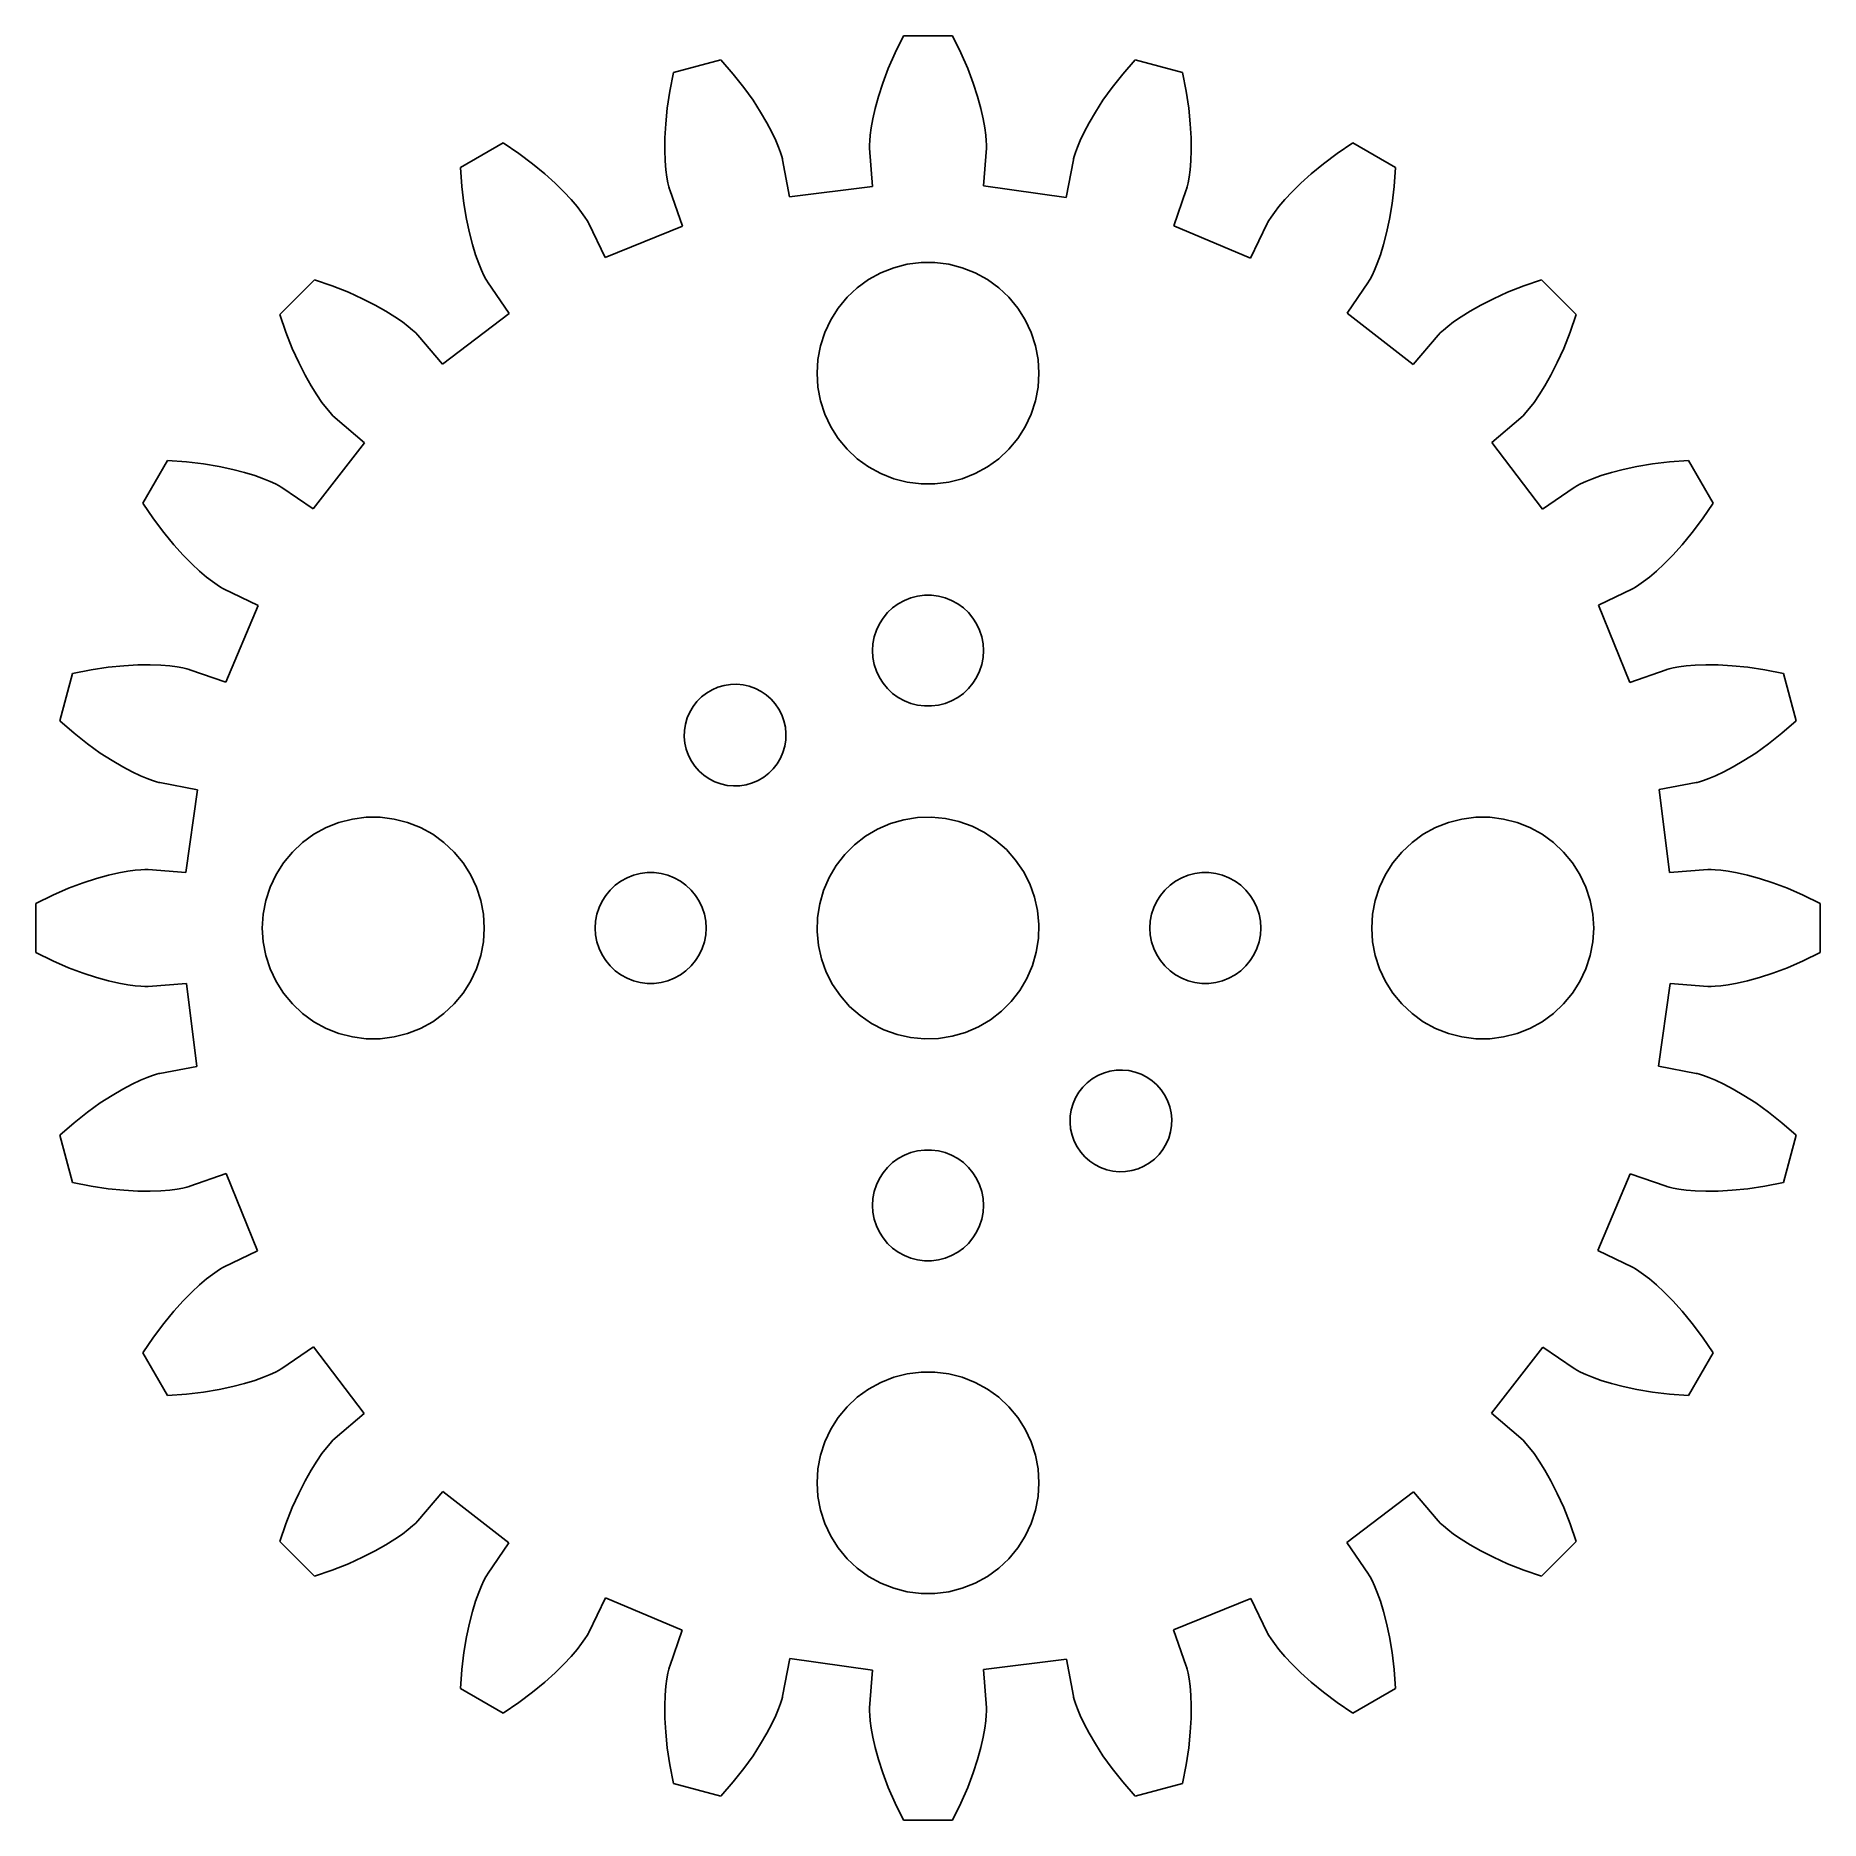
# Model space of a CAD drawing. Header units: metres. Extents: x -24.1 to 24.1, y -24.1 to 24.1.
import ezdxf

# ---------------------------------------------------------------- set-up
doc = ezdxf.new("R2010")
doc.units = ezdxf.units.M

msp = doc.modelspace()

# ---------------------------------------------------------------- linework, layer by layer
for p, q in [((-0.663116, 24.1281), (-0.88736, 23.6678)), ((0.663116, 24.1281), (-0.663116, 24.1281)), ((0.88736, 23.6678), (0.663116, 24.1281)), ((-0.88736, 23.6678), (-1.07262, 23.2385)), ((1.07262, 23.2385), (0.88736, 23.6678)), ((-5.60429, 23.4776), (-6.88533, 23.1344)), ((-5.26854, 23.091), (-5.60429, 23.4776)), ((-1.07262, 23.2385), (-1.22226, 22.8429)), ((1.22226, 22.8429), (1.07262, 23.2385)), ((5.60429, 23.4776), (5.26854, 23.091)), ((6.88533, 23.1344), (5.60429, 23.4776)), ((-6.88533, 23.1344), (-6.98279, 22.6317)), ((-4.9785, 22.7243), (-5.26854, 23.091)), ((-4.73155, 22.3809), (-4.9785, 22.7243)), ((-1.22226, 22.8429), (-1.33978, 22.4831)), ((1.33978, 22.4831), (1.22226, 22.8429)), ((4.9785, 22.7243), (4.73155, 22.3809)), ((5.26854, 23.091), (4.9785, 22.7243)), ((6.98279, 22.6317), (6.88533, 23.1344)), ((-6.98279, 22.6317), (-7.05064, 22.1691)), ((-4.52492, 22.0638), (-4.73155, 22.3809)), ((-1.33978, 22.4831), (-1.42883, 22.1613)), ((1.42883, 22.1613), (1.33978, 22.4831)), ((4.73155, 22.3809), (4.52492, 22.0638)), ((7.05064, 22.1691), (6.98279, 22.6317)), ((-7.09277, 21.7482), (-7.11319, 21.3703)), ((-7.05064, 22.1691), (-7.09277, 21.7482)), ((-4.35561, 21.7759), (-4.52492, 22.0638)), ((-4.22044, 21.52), (-4.35561, 21.7759)), ((-1.49315, 21.8791), (-1.53658, 21.6381)), ((-1.42883, 22.1613), (-1.49315, 21.8791)), ((1.49315, 21.8791), (1.42883, 22.1613)), ((1.53658, 21.6381), (1.49315, 21.8791)), ((4.35561, 21.7759), (4.22044, 21.52)), ((4.52492, 22.0638), (4.35561, 21.7759)), ((7.09277, 21.7482), (7.05064, 22.1691)), ((7.11319, 21.3703), (7.09277, 21.7482)), ((-7.11319, 21.3703), (-7.11589, 21.0363)), ((-4.11612, 21.2985), (-4.22044, 21.52)), ((-4.03912, 21.1135), (-4.11612, 21.2985)), ((-1.57658, 21.2842), (-1.58121, 21.173)), ((-1.56306, 21.4395), (-1.57658, 21.2842)), ((-1.53658, 21.6381), (-1.56306, 21.4395)), ((1.56306, 21.4395), (1.53658, 21.6381)), ((1.57658, 21.2842), (1.56306, 21.4395)), ((1.58121, 21.173), (1.57658, 21.2842)), ((4.11612, 21.2985), (4.03912, 21.1135)), ((4.22044, 21.52), (4.11612, 21.2985)), ((7.11589, 21.0363), (7.11319, 21.3703)), ((-11.4898, 21.2271), (-12.6383, 20.564)), ((-11.0654, 20.9406), (-11.4898, 21.2271)), ((-10.6904, 20.6615), (-11.0654, 20.9406)), ((-7.11589, 21.0363), (-7.105, 20.7471)), ((-3.98589, 20.967), (-4.03912, 21.1135)), ((-3.95264, 20.8608), (-3.98589, 20.967)), ((-3.93558, 20.7962), (-3.95264, 20.8608)), ((-3.93077, 20.7745), (-3.93558, 20.7962)), ((-3.7406, 19.7694), (-3.93077, 20.7745)), ((-1.58121, 21.173), (-1.58098, 21.1062)), ((-1.58098, 21.1062), (-1.57999, 21.084)), ((-1.57999, 21.084), (-1.50261, 20.0514)), ((1.50354, 20.0639), (1.57999, 21.084)), ((1.57999, 21.084), (1.58098, 21.1062)), ((1.58098, 21.1062), (1.58121, 21.173)), ((3.93077, 20.7745), (3.73827, 19.757)), ((3.93558, 20.7962), (3.93077, 20.7745)), ((3.95264, 20.8608), (3.93558, 20.7962)), ((3.98589, 20.967), (3.95264, 20.8608)), ((4.03912, 21.1135), (3.98589, 20.967)), ((7.105, 20.7471), (7.11589, 21.0363)), ((11.0654, 20.9406), (10.6904, 20.6615)), ((11.4898, 21.2271), (11.0654, 20.9406)), ((12.6383, 20.564), (11.4898, 21.2271)), ((-12.6383, 20.564), (-12.6024, 20.0532)), ((-10.3629, 20.3936), (-10.6904, 20.6615)), ((-10.0813, 20.1408), (-10.3629, 20.3936)), ((-7.105, 20.7471), (-7.08455, 20.5031)), ((-7.08455, 20.5031), (-7.05875, 20.3044)), ((-7.05875, 20.3044), (-7.03162, 20.1509)), ((7.03162, 20.1509), (7.05875, 20.3044)), ((7.05875, 20.3044), (7.08455, 20.5031)), ((7.08455, 20.5031), (7.105, 20.7471)), ((10.3629, 20.3936), (10.0813, 20.1408)), ((10.6904, 20.6615), (10.3629, 20.3936)), ((12.6024, 20.0532), (12.6383, 20.564)), ((-12.6024, 20.0532), (-12.5482, 19.5889)), ((-9.84322, 19.9066), (-10.0813, 20.1408)), ((-9.64644, 19.6944), (-9.84322, 19.9066)), ((-7.03162, 20.1509), (-7.00729, 20.0423)), ((-7.00729, 20.0423), (-6.98979, 19.9778)), ((-6.98979, 19.9778), (-6.98308, 19.9566)), ((-6.98308, 19.9566), (-6.64108, 18.9792)), ((-1.50261, 20.0514), (-3.7406, 19.7694)), ((3.73827, 19.757), (1.50354, 20.0639)), ((6.64522, 18.9911), (6.98308, 19.9566)), ((6.98308, 19.9566), (6.98979, 19.9778)), ((6.98979, 19.9778), (7.00729, 20.0423)), ((7.00729, 20.0423), (7.03162, 20.1509)), ((9.84322, 19.9066), (9.64644, 19.6944)), ((10.0813, 20.1408), (9.84322, 19.9066)), ((12.5482, 19.5889), (12.6024, 20.0532)), ((-12.5482, 19.5889), (-12.4799, 19.1714)), ((-9.48831, 19.5074), (-9.64644, 19.6944)), ((-9.36607, 19.3486), (-9.48831, 19.5074)), ((-9.27673, 19.2209), (-9.36607, 19.3486)), ((9.36607, 19.3486), (9.27673, 19.2209)), ((9.48831, 19.5074), (9.36607, 19.3486)), ((9.64644, 19.6944), (9.48831, 19.5074)), ((12.4799, 19.1714), (12.5482, 19.5889)), ((-12.4799, 19.1714), (-12.4018, 18.8011)), ((-9.21712, 19.1269), (-9.27673, 19.2209)), ((-9.18393, 19.069), (-9.21712, 19.1269)), ((-9.17366, 19.0492), (-9.18393, 19.069)), ((-8.72983, 18.1276), (-9.17366, 19.0492)), ((-6.64108, 18.9792), (-8.72983, 18.1276)), ((8.72438, 18.1163), (6.64522, 18.9911)), ((9.17366, 19.0492), (8.72438, 18.1163)), ((9.18393, 19.069), (9.17366, 19.0492)), ((9.21712, 19.1269), (9.18393, 19.069)), ((9.27673, 19.2209), (9.21712, 19.1269)), ((12.4018, 18.8011), (12.4799, 19.1714)), ((-12.4018, 18.8011), (-12.318, 18.4778)), ((-12.318, 18.4778), (-12.2326, 18.2013)), ((12.2326, 18.2013), (12.318, 18.4778)), ((12.318, 18.4778), (12.4018, 18.8011)), ((-12.2326, 18.2013), (-12.1497, 17.9708)), ((-12.1497, 17.9708), (-12.0734, 17.7856)), ((-0.927048, 17.8532), (-0.562134, 17.9469)), ((-0.562134, 17.9469), (-0.18837, 17.9941)), ((-0.18837, 17.9941), (0.18837, 17.9941)), ((0.18837, 17.9941), (0.562134, 17.9469)), ((0.562134, 17.9469), (0.927048, 17.8532)), ((12.0734, 17.7856), (12.1497, 17.9708)), ((12.1497, 17.9708), (12.2326, 18.2013)), ((-16.5923, 17.5301), (-17.5301, 16.5923)), ((-16.1082, 17.3631), (-16.5923, 17.5301)), ((-12.0734, 17.7856), (-12.0075, 17.6444)), ((-12.0075, 17.6444), (-11.9559, 17.5457)), ((-11.9559, 17.5457), (-11.9223, 17.488)), ((-11.9223, 17.488), (-11.9103, 17.4692)), ((-11.9103, 17.4692), (-11.327, 16.6137)), ((-1.91226, 17.3115), (-1.60747, 17.533)), ((-1.60747, 17.533), (-1.27733, 17.7145)), ((-1.27733, 17.7145), (-0.927048, 17.8532)), ((0.927048, 17.8532), (1.27733, 17.7145)), ((1.27733, 17.7145), (1.60747, 17.533)), ((1.60747, 17.533), (1.91226, 17.3115)), ((11.334, 16.6241), (11.9103, 17.4692)), ((11.9103, 17.4692), (11.9223, 17.488)), ((11.9223, 17.488), (11.9559, 17.5457)), ((11.9559, 17.5457), (12.0075, 17.6444)), ((12.0075, 17.6444), (12.0734, 17.7856)), ((16.5923, 17.5301), (16.1082, 17.3631)), ((17.5301, 16.5923), (16.5923, 17.5301)), ((-15.6737, 17.1906), (-16.1082, 17.3631)), ((-15.2881, 17.0166), (-15.6737, 17.1906)), ((-14.9506, 16.8453), (-15.2881, 17.0166)), ((-2.42705, 16.7634), (-2.1869, 17.0536)), ((-2.1869, 17.0536), (-1.91226, 17.3115)), ((1.91226, 17.3115), (2.1869, 17.0536)), ((2.1869, 17.0536), (2.42705, 16.7634)), ((15.2881, 17.0166), (14.9506, 16.8453)), ((15.6737, 17.1906), (15.2881, 17.0166)), ((16.1082, 17.3631), (15.6737, 17.1906)), ((-17.5301, 16.5923), (-17.3631, 16.1082)), ((-14.66, 16.6807), (-14.9506, 16.8453)), ((-14.415, 16.5267), (-14.66, 16.6807)), ((-14.2139, 16.3869), (-14.415, 16.5267)), ((-11.327, 16.6137), (-13.1241, 15.2505)), ((-2.78932, 16.1044), (-2.62891, 16.4453)), ((-2.62891, 16.4453), (-2.42705, 16.7634)), ((2.42705, 16.7634), (2.62891, 16.4453)), ((2.62891, 16.4453), (2.78932, 16.1044)), ((13.116, 15.241), (11.334, 16.6241)), ((14.415, 16.5267), (14.2139, 16.3869)), ((14.66, 16.6807), (14.415, 16.5267)), ((14.9506, 16.8453), (14.66, 16.6807)), ((17.3631, 16.1082), (17.5301, 16.5923)), ((-17.3631, 16.1082), (-17.1906, 15.6737)), ((-14.0547, 16.2652), (-14.2139, 16.3869)), ((-13.9354, 16.165), (-14.0547, 16.2652)), ((-13.8535, 16.0896), (-13.9354, 16.165)), ((-13.8064, 16.0423), (-13.8535, 16.0896)), ((-13.7914, 16.0258), (-13.8064, 16.0423)), ((-13.1241, 15.2505), (-13.7914, 16.0258)), ((-2.90575, 15.7461), (-2.78932, 16.1044)), ((2.78932, 16.1044), (2.90575, 15.7461)), ((13.7914, 16.0258), (13.116, 15.241)), ((13.8064, 16.0423), (13.7914, 16.0258)), ((13.8535, 16.0896), (13.8064, 16.0423)), ((13.9354, 16.165), (13.8535, 16.0896)), ((14.0547, 16.2652), (13.9354, 16.165)), ((14.2139, 16.3869), (14.0547, 16.2652)), ((17.1906, 15.6737), (17.3631, 16.1082)), ((-17.1906, 15.6737), (-17.0166, 15.2881)), ((-2.97633, 15.376), (-2.90575, 15.7461)), ((2.90575, 15.7461), (2.97633, 15.376)), ((17.0166, 15.2881), (17.1906, 15.6737)), ((-17.0166, 15.2881), (-16.8453, 14.9506)), ((-3, 15), (-2.97633, 15.376)), ((-2.97633, 14.624), (-3, 15)), ((2.97633, 15.376), (3, 15)), ((3, 15), (2.97633, 14.624)), ((16.8453, 14.9506), (17.0166, 15.2881)), ((-16.8453, 14.9506), (-16.6807, 14.66)), ((-16.6807, 14.66), (-16.5267, 14.415)), ((-2.90575, 14.2539), (-2.97633, 14.624)), ((2.97633, 14.624), (2.90575, 14.2539)), ((16.5267, 14.415), (16.6807, 14.66)), ((16.6807, 14.66), (16.8453, 14.9506)), ((-16.5267, 14.415), (-16.3869, 14.2139)), ((-16.3869, 14.2139), (-16.2652, 14.0547)), ((-16.2652, 14.0547), (-16.165, 13.9354)), ((-2.78932, 13.8956), (-2.90575, 14.2539)), ((2.90575, 14.2539), (2.78932, 13.8956)), ((16.165, 13.9354), (16.2652, 14.0547)), ((16.2652, 14.0547), (16.3869, 14.2139)), ((16.3869, 14.2139), (16.5267, 14.415)), ((-16.165, 13.9354), (-16.0896, 13.8535)), ((-16.0896, 13.8535), (-16.0423, 13.8064)), ((-16.0423, 13.8064), (-16.0258, 13.7914)), ((-16.0258, 13.7914), (-15.241, 13.116)), ((-2.62891, 13.5547), (-2.78932, 13.8956)), ((-2.42705, 13.2366), (-2.62891, 13.5547)), ((2.62891, 13.5547), (2.42705, 13.2366)), ((2.78932, 13.8956), (2.62891, 13.5547)), ((15.2505, 13.1241), (16.0258, 13.7914)), ((16.0258, 13.7914), (16.0423, 13.8064)), ((16.0423, 13.8064), (16.0896, 13.8535)), ((16.0896, 13.8535), (16.165, 13.9354)), ((-15.241, 13.116), (-16.6241, 11.334)), ((-2.1869, 12.9464), (-2.42705, 13.2366)), ((2.42705, 13.2366), (2.1869, 12.9464)), ((16.6137, 11.327), (15.2505, 13.1241)), ((-20.564, 12.6383), (-21.2271, 11.4898)), ((-20.0532, 12.6024), (-20.564, 12.6383)), ((-19.5889, 12.5482), (-20.0532, 12.6024)), ((-19.1714, 12.4799), (-19.5889, 12.5482)), ((-1.91226, 12.6884), (-2.1869, 12.9464)), ((-1.60747, 12.467), (-1.91226, 12.6884)), ((1.91226, 12.6884), (1.60747, 12.467)), ((2.1869, 12.9464), (1.91226, 12.6884)), ((19.5889, 12.5482), (19.1714, 12.4799)), ((20.0532, 12.6024), (19.5889, 12.5482)), ((20.564, 12.6383), (20.0532, 12.6024)), ((21.2271, 11.4898), (20.564, 12.6383)), ((-18.8011, 12.4018), (-19.1714, 12.4799)), ((-18.4778, 12.318), (-18.8011, 12.4018)), ((-18.2013, 12.2326), (-18.4778, 12.318)), ((-17.9708, 12.1497), (-18.2013, 12.2326)), ((-17.7856, 12.0734), (-17.9708, 12.1497)), ((-17.6444, 12.0075), (-17.7856, 12.0734)), ((-1.27733, 12.2855), (-1.60747, 12.467)), ((-0.927048, 12.1468), (-1.27733, 12.2855)), ((-0.562134, 12.0531), (-0.927048, 12.1468)), ((0.927048, 12.1468), (0.562134, 12.0531)), ((1.27733, 12.2855), (0.927048, 12.1468)), ((1.60747, 12.467), (1.27733, 12.2855)), ((17.7856, 12.0734), (17.6444, 12.0075)), ((17.9708, 12.1497), (17.7856, 12.0734)), ((18.2013, 12.2326), (17.9708, 12.1497)), ((18.4778, 12.318), (18.2013, 12.2326)), ((18.8011, 12.4018), (18.4778, 12.318)), ((19.1714, 12.4799), (18.8011, 12.4018)), ((-17.5457, 11.9559), (-17.6444, 12.0075)), ((-17.488, 11.9223), (-17.5457, 11.9559)), ((-17.4692, 11.9103), (-17.488, 11.9223)), ((-16.6241, 11.334), (-17.4692, 11.9103)), ((-0.18837, 12.0059), (-0.562134, 12.0531)), ((0.18837, 12.0059), (-0.18837, 12.0059)), ((0.562134, 12.0531), (0.18837, 12.0059)), ((17.4692, 11.9103), (16.6137, 11.327)), ((17.488, 11.9223), (17.4692, 11.9103)), ((17.5457, 11.9559), (17.488, 11.9223)), ((17.6444, 12.0075), (17.5457, 11.9559)), ((-21.2271, 11.4898), (-20.9406, 11.0654)), ((20.9406, 11.0654), (21.2271, 11.4898)), ((-20.9406, 11.0654), (-20.6615, 10.6904)), ((-20.6615, 10.6904), (-20.3936, 10.3629)), ((20.3936, 10.3629), (20.6615, 10.6904)), ((20.6615, 10.6904), (20.9406, 11.0654)), ((-20.3936, 10.3629), (-20.1408, 10.0813)), ((20.1408, 10.0813), (20.3936, 10.3629)), ((-20.1408, 10.0813), (-19.9066, 9.84322)), ((-19.9066, 9.84322), (-19.6944, 9.64644)), ((19.6944, 9.64644), (19.9066, 9.84322)), ((19.9066, 9.84322), (20.1408, 10.0813)), ((-19.6944, 9.64644), (-19.5074, 9.48831)), ((-19.5074, 9.48831), (-19.3486, 9.36607)), ((-19.3486, 9.36607), (-19.2209, 9.27673)), ((-19.2209, 9.27673), (-19.1269, 9.21712)), ((-19.1269, 9.21712), (-19.069, 9.18393)), ((-19.069, 9.18393), (-19.0492, 9.17366)), ((-19.0492, 9.17366), (-18.1163, 8.72438)), ((18.1276, 8.72983), (19.0492, 9.17366)), ((19.0492, 9.17366), (19.069, 9.18393)), ((19.069, 9.18393), (19.1269, 9.21712)), ((19.1269, 9.21712), (19.2209, 9.27673)), ((19.2209, 9.27673), (19.3486, 9.36607)), ((19.3486, 9.36607), (19.5074, 9.48831)), ((19.5074, 9.48831), (19.6944, 9.64644)), ((-18.1163, 8.72438), (-18.9911, 6.64522)), ((-0.956131, 8.65576), (-0.803726, 8.76648)), ((-0.803726, 8.76648), (-0.638657, 8.85724)), ((-0.638657, 8.85724), (-0.463516, 8.92657)), ((-0.463516, 8.92657), (-0.281067, 8.97342)), ((-0.281067, 8.97342), (-0.094177, 8.99704)), ((-0.094177, 8.99704), (0.094177, 8.99704)), ((0.094177, 8.99704), (0.281067, 8.97342)), ((0.281067, 8.97342), (0.463516, 8.92657)), ((0.463516, 8.92657), (0.638657, 8.85724)), ((0.638657, 8.85724), (0.803726, 8.76648)), ((0.803726, 8.76648), (0.956131, 8.65576)), ((18.9792, 6.64108), (18.1276, 8.72983)), ((-1.39465, 8.05219), (-1.31445, 8.22263)), ((-1.31445, 8.22263), (-1.21352, 8.38167)), ((-1.21352, 8.38167), (-1.09344, 8.52681)), ((-1.09344, 8.52681), (-0.956131, 8.65576)), ((0.956131, 8.65576), (1.09344, 8.52681)), ((1.09344, 8.52681), (1.21352, 8.38167)), ((1.21352, 8.38167), (1.31445, 8.22263)), ((1.31445, 8.22263), (1.39465, 8.05219)), ((-1.48816, 7.68799), (-1.45287, 7.87303)), ((-1.45287, 7.87303), (-1.39465, 8.05219)), ((1.39465, 8.05219), (1.45287, 7.87303)), ((1.45287, 7.87303), (1.48816, 7.68799)), ((-1.5, 7.5), (-1.48816, 7.68799)), ((-1.48816, 7.312), (-1.5, 7.5)), ((-1.45287, 7.12695), (-1.48816, 7.312)), ((1.48816, 7.312), (1.45287, 7.12695)), ((1.48816, 7.68799), (1.5, 7.5)), ((1.5, 7.5), (1.48816, 7.312)), ((-23.1344, 6.88533), (-23.4776, 5.60429)), ((-22.6317, 6.98279), (-23.1344, 6.88533)), ((-22.1691, 7.05064), (-22.6317, 6.98279)), ((-21.7482, 7.09277), (-22.1691, 7.05064)), ((-21.3703, 7.11319), (-21.7482, 7.09277)), ((-21.0363, 7.11589), (-21.3703, 7.11319)), ((-20.7471, 7.105), (-21.0363, 7.11589)), ((-20.5031, 7.08455), (-20.7471, 7.105)), ((-20.3044, 7.05875), (-20.5031, 7.08455)), ((-20.1509, 7.03162), (-20.3044, 7.05875)), ((-20.0423, 7.00729), (-20.1509, 7.03162)), ((-19.9778, 6.98979), (-20.0423, 7.00729)), ((-19.9566, 6.98308), (-19.9778, 6.98979)), ((-18.9911, 6.64522), (-19.9566, 6.98308)), ((-1.39465, 6.9478), (-1.45287, 7.12695)), ((-1.31445, 6.77736), (-1.39465, 6.9478)), ((-1.21352, 6.61832), (-1.31445, 6.77736)), ((1.31445, 6.77736), (1.21352, 6.61832)), ((1.39465, 6.9478), (1.31445, 6.77736)), ((1.45287, 7.12695), (1.39465, 6.9478)), ((19.9566, 6.98308), (18.9792, 6.64108)), ((19.9778, 6.98979), (19.9566, 6.98308)), ((20.0423, 7.00729), (19.9778, 6.98979)), ((20.1509, 7.03162), (20.0423, 7.00729)), ((20.3044, 7.05875), (20.1509, 7.03162)), ((20.5031, 7.08455), (20.3044, 7.05875)), ((20.7471, 7.105), (20.5031, 7.08455)), ((21.0363, 7.11589), (20.7471, 7.105)), ((21.3703, 7.11319), (21.0363, 7.11589)), ((21.7482, 7.09277), (21.3703, 7.11319)), ((22.1691, 7.05064), (21.7482, 7.09277)), ((22.6317, 6.98279), (22.1691, 7.05064)), ((23.1344, 6.88533), (22.6317, 6.98279)), ((23.4776, 5.60429), (23.1344, 6.88533)), ((-6.12421, 6.24631), (-5.98776, 6.35214)), ((-5.98776, 6.35214), (-5.83914, 6.44003)), ((-5.83914, 6.44003), (-5.68066, 6.50862)), ((-5.68066, 6.50862), (-5.51485, 6.55679)), ((-5.51485, 6.55679), (-5.3443, 6.5838)), ((-5.3443, 6.5838), (-5.17172, 6.58923)), ((-5.17172, 6.58923), (-4.9998, 6.57298)), ((-4.9998, 6.57298), (-4.8313, 6.53531)), ((-4.8313, 6.53531), (-4.66882, 6.47682)), ((-4.66882, 6.47682), (-4.51497, 6.39842)), ((-4.51497, 6.39842), (-4.37216, 6.30136)), ((-4.37216, 6.30136), (-4.24263, 6.18718)), ((-1.09344, 6.47318), (-1.21352, 6.61832)), ((-0.956131, 6.34422), (-1.09344, 6.47318)), ((-0.803726, 6.23351), (-0.956131, 6.34422)), ((0.956131, 6.34422), (0.803726, 6.23351)), ((1.09344, 6.47318), (0.956131, 6.34422)), ((1.21352, 6.61832), (1.09344, 6.47318)), ((-6.50862, 5.68066), (-6.44003, 5.83914)), ((-6.44003, 5.83914), (-6.35214, 5.98776)), ((-6.35214, 5.98776), (-6.24631, 6.12421)), ((-6.24631, 6.12421), (-6.12421, 6.24631)), ((-4.24263, 6.18718), (-4.12845, 6.05765)), ((-4.12845, 6.05765), (-4.03139, 5.91484)), ((-4.03139, 5.91484), (-3.95299, 5.76099)), ((-0.638657, 6.14275), (-0.803726, 6.23351)), ((-0.463516, 6.07341), (-0.638657, 6.14275)), ((-0.281067, 6.02657), (-0.463516, 6.07341)), ((-0.094177, 6.00294), (-0.281067, 6.02657)), ((0.094177, 6.00294), (-0.094177, 6.00294)), ((0.281067, 6.02657), (0.094177, 6.00294)), ((0.463516, 6.07341), (0.281067, 6.02657)), ((0.638657, 6.14275), (0.463516, 6.07341)), ((0.803726, 6.23351), (0.638657, 6.14275)), ((-23.4776, 5.60429), (-23.091, 5.26854)), ((-6.58923, 5.17172), (-6.5838, 5.3443)), ((-6.5838, 5.3443), (-6.55679, 5.51485)), ((-6.55679, 5.51485), (-6.50862, 5.68066)), ((-3.95299, 5.76099), (-3.8945, 5.59851)), ((-3.8945, 5.59851), (-3.85683, 5.43001)), ((-3.85683, 5.43001), (-3.84059, 5.2581)), ((23.091, 5.26854), (23.4776, 5.60429)), ((-23.091, 5.26854), (-22.7243, 4.9785)), ((-22.7243, 4.9785), (-22.3809, 4.73155)), ((-6.57298, 4.9998), (-6.58923, 5.17172)), ((-6.53531, 4.8313), (-6.57298, 4.9998)), ((-6.47682, 4.66882), (-6.53531, 4.8313)), ((-3.87302, 4.91496), (-3.92119, 4.74915)), ((-3.84601, 5.08551), (-3.87302, 4.91496)), ((-3.84059, 5.2581), (-3.84601, 5.08551)), ((22.3809, 4.73155), (22.7243, 4.9785)), ((22.7243, 4.9785), (23.091, 5.26854)), ((-22.3809, 4.73155), (-22.0638, 4.52492)), ((-22.0638, 4.52492), (-21.7759, 4.35561)), ((-21.7759, 4.35561), (-21.52, 4.22044)), ((-6.39842, 4.51497), (-6.47682, 4.66882)), ((-6.30136, 4.37216), (-6.39842, 4.51497)), ((-6.18718, 4.24263), (-6.30136, 4.37216)), ((-4.07767, 4.44205), (-4.1835, 4.3056)), ((-3.98978, 4.59067), (-4.07767, 4.44205)), ((-3.92119, 4.74915), (-3.98978, 4.59067)), ((21.52, 4.22044), (21.7759, 4.35561)), ((21.7759, 4.35561), (22.0638, 4.52492)), ((22.0638, 4.52492), (22.3809, 4.73155)), ((-21.52, 4.22044), (-21.2985, 4.11612)), ((-21.2985, 4.11612), (-21.1135, 4.03912)), ((-21.1135, 4.03912), (-20.967, 3.98589)), ((-20.967, 3.98589), (-20.8608, 3.95264)), ((-20.8608, 3.95264), (-20.7962, 3.93558)), ((-20.7962, 3.93558), (-20.7745, 3.93077)), ((-20.7745, 3.93077), (-19.757, 3.73827)), ((-6.05765, 4.12845), (-6.18718, 4.24263)), ((-5.91484, 4.03139), (-6.05765, 4.12845)), ((-5.76099, 3.95299), (-5.91484, 4.03139)), ((-5.59851, 3.8945), (-5.76099, 3.95299)), ((-5.43001, 3.85683), (-5.59851, 3.8945)), ((-4.91496, 3.87302), (-5.08551, 3.84601)), ((-4.74915, 3.92119), (-4.91496, 3.87302)), ((-4.59067, 3.98978), (-4.74915, 3.92119)), ((-4.44205, 4.07767), (-4.59067, 3.98978)), ((-4.3056, 4.1835), (-4.44205, 4.07767)), ((-4.1835, 4.3056), (-4.3056, 4.1835)), ((19.7694, 3.7406), (20.7745, 3.93077)), ((20.7745, 3.93077), (20.7962, 3.93558)), ((20.7962, 3.93558), (20.8608, 3.95264)), ((20.8608, 3.95264), (20.967, 3.98589)), ((20.967, 3.98589), (21.1135, 4.03912)), ((21.1135, 4.03912), (21.2985, 4.11612)), ((21.2985, 4.11612), (21.52, 4.22044)), ((-19.757, 3.73827), (-20.0639, 1.50354)), ((-5.2581, 3.84059), (-5.43001, 3.85683)), ((-5.08551, 3.84601), (-5.2581, 3.84059)), ((20.0514, 1.50261), (19.7694, 3.7406)), ((-15.927, 2.85316), (-15.5621, 2.94685)), ((-15.5621, 2.94685), (-15.1884, 2.99408)), ((-15.1884, 2.99408), (-14.8116, 2.99408)), ((-14.8116, 2.99408), (-14.4379, 2.94685)), ((-14.4379, 2.94685), (-14.0729, 2.85316)), ((-1.0162, 2.82263), (-0.654419, 2.92773)), ((-0.654419, 2.92773), (-0.282318, 2.98668)), ((-0.282318, 2.98668), (0.094223, 2.9985)), ((0.094223, 2.9985), (0.469299, 2.96306)), ((0.469299, 2.96306), (0.83696, 2.88087)), ((14.0729, 2.85316), (14.4379, 2.94685)), ((14.4379, 2.94685), (14.8116, 2.99408)), ((14.8116, 2.99408), (15.1884, 2.99408)), ((15.1884, 2.99408), (15.5621, 2.94685)), ((15.5621, 2.94685), (15.927, 2.85316)), ((-16.9123, 2.31154), (-16.6075, 2.53297)), ((-16.6075, 2.53297), (-16.2773, 2.71448)), ((-16.2773, 2.71448), (-15.927, 2.85316)), ((-14.0729, 2.85316), (-13.7227, 2.71448)), ((-13.7227, 2.71448), (-13.3925, 2.53297)), ((-13.3925, 2.53297), (-13.0877, 2.31154)), ((-1.98393, 2.25032), (-1.68625, 2.48123)), ((-1.68625, 2.48123), (-1.36197, 2.673)), ((-1.36197, 2.673), (-1.0162, 2.82263)), ((0.83696, 2.88087), (1.19144, 2.75325)), ((1.19144, 2.75325), (1.52711, 2.58221)), ((1.52711, 2.58221), (1.83871, 2.37045)), ((13.0877, 2.31154), (13.3925, 2.53297)), ((13.3925, 2.53297), (13.7227, 2.71448)), ((13.7227, 2.71448), (14.0729, 2.85316)), ((15.927, 2.85316), (16.2773, 2.71448)), ((16.2773, 2.71448), (16.6075, 2.53297)), ((16.6075, 2.53297), (16.9123, 2.31154)), ((-17.427, 1.76335), (-17.1869, 2.05363)), ((-17.1869, 2.05363), (-16.9123, 2.31154)), ((-13.0877, 2.31154), (-12.8131, 2.05363)), ((-12.8131, 2.05363), (-12.5729, 1.76335)), ((-2.48123, 1.68625), (-2.25032, 1.98393)), ((-2.25032, 1.98393), (-1.98393, 2.25032)), ((1.83871, 2.37045), (2.12131, 2.12131)), ((2.12131, 2.12131), (2.37045, 1.83871)), ((12.5729, 1.76335), (12.8131, 2.05363)), ((12.8131, 2.05363), (13.0877, 2.31154)), ((16.9123, 2.31154), (17.1869, 2.05363)), ((17.1869, 2.05363), (17.427, 1.76335)), ((-21.8791, 1.49315), (-22.1613, 1.42883)), ((-21.6381, 1.53658), (-21.8791, 1.49315)), ((-21.4395, 1.56306), (-21.6381, 1.53658)), ((-21.2842, 1.57658), (-21.4395, 1.56306)), ((-21.173, 1.58121), (-21.2842, 1.57658)), ((-21.1062, 1.58098), (-21.173, 1.58121)), ((-21.084, 1.57999), (-21.1062, 1.58098)), ((-20.0639, 1.50354), (-21.084, 1.57999)), ((-17.6289, 1.44525), (-17.427, 1.76335)), ((-12.5729, 1.76335), (-12.3711, 1.44525)), ((-7.96352, 1.42657), (-7.78107, 1.47342)), ((-7.78107, 1.47342), (-7.59418, 1.49704)), ((-7.59418, 1.49704), (-7.40581, 1.49704)), ((-7.40581, 1.49704), (-7.21892, 1.47342)), ((-7.21892, 1.47342), (-7.03647, 1.42657)), ((-2.673, 1.36197), (-2.48123, 1.68625)), ((2.37045, 1.83871), (2.58221, 1.52711)), ((2.58221, 1.52711), (2.75325, 1.19144)), ((7.03647, 1.42657), (7.21892, 1.47342)), ((7.21892, 1.47342), (7.40581, 1.49704)), ((7.40581, 1.49704), (7.59418, 1.49704)), ((7.59418, 1.49704), (7.78107, 1.47342)), ((7.78107, 1.47342), (7.96352, 1.42657)), ((12.3711, 1.44525), (12.5729, 1.76335)), ((17.427, 1.76335), (17.6289, 1.44525)), ((21.084, 1.57999), (20.0514, 1.50261)), ((21.1062, 1.58098), (21.084, 1.57999)), ((21.173, 1.58121), (21.1062, 1.58098)), ((21.2842, 1.57658), (21.173, 1.58121)), ((21.4395, 1.56306), (21.2842, 1.57658)), ((21.6381, 1.53658), (21.4395, 1.56306)), ((21.8791, 1.49315), (21.6381, 1.53658)), ((22.1613, 1.42883), (21.8791, 1.49315)), ((-23.2385, 1.07262), (-23.6678, 0.88736)), ((-22.8429, 1.22226), (-23.2385, 1.07262)), ((-22.4831, 1.33978), (-22.8429, 1.22226)), ((-22.1613, 1.42883), (-22.4831, 1.33978)), ((-17.9057, 0.746063), (-17.7893, 1.10437)), ((-17.7893, 1.10437), (-17.6289, 1.44525)), ((-12.3711, 1.44525), (-12.2107, 1.10437)), ((-12.2107, 1.10437), (-12.0942, 0.746063)), ((-8.71352, 0.881668), (-8.59344, 1.02681)), ((-8.59344, 1.02681), (-8.45613, 1.15576)), ((-8.45613, 1.15576), (-8.30373, 1.26648)), ((-8.30373, 1.26648), (-8.13866, 1.35724)), ((-8.13866, 1.35724), (-7.96352, 1.42657)), ((-7.03647, 1.42657), (-6.86133, 1.35724)), ((-6.86133, 1.35724), (-6.69626, 1.26648)), ((-6.69626, 1.26648), (-6.54385, 1.15576)), ((-6.54385, 1.15576), (-6.40654, 1.02681)), ((-6.40654, 1.02681), (-6.28647, 0.881668)), ((-2.92773, 0.654419), (-2.82263, 1.0162)), ((-2.82263, 1.0162), (-2.673, 1.36197)), ((2.75325, 1.19144), (2.88087, 0.83696)), ((6.28647, 0.881668), (6.40654, 1.02681)), ((6.40654, 1.02681), (6.54385, 1.15576)), ((6.54385, 1.15576), (6.69626, 1.26648)), ((6.69626, 1.26648), (6.86133, 1.35724)), ((6.86133, 1.35724), (7.03647, 1.42657)), ((7.96352, 1.42657), (8.13866, 1.35724)), ((8.13866, 1.35724), (8.30373, 1.26648)), ((8.30373, 1.26648), (8.45613, 1.15576)), ((8.45613, 1.15576), (8.59344, 1.02681)), ((8.59344, 1.02681), (8.71352, 0.881668)), ((12.0942, 0.746063), (12.2107, 1.10437)), ((12.2107, 1.10437), (12.3711, 1.44525)), ((17.6289, 1.44525), (17.7893, 1.10437)), ((17.7893, 1.10437), (17.9057, 0.746063)), ((22.4831, 1.33978), (22.1613, 1.42883)), ((22.8429, 1.22226), (22.4831, 1.33978)), ((23.2385, 1.07262), (22.8429, 1.22226)), ((23.6678, 0.88736), (23.2385, 1.07262)), ((-23.6678, 0.88736), (-24.1281, 0.663116)), ((-24.1281, 0.663116), (-24.1281, -0.663116)), ((-17.9763, 0.375992), (-17.9057, 0.746063)), ((-12.0942, 0.746063), (-12.0237, 0.375992)), ((-8.95287, 0.373032), (-8.89465, 0.552185)), ((-8.89465, 0.552185), (-8.81445, 0.722626)), ((-8.81445, 0.722626), (-8.71352, 0.881668)), ((-6.28647, 0.881668), (-6.18553, 0.722626)), ((-6.18553, 0.722626), (-6.10533, 0.552185)), ((-6.10533, 0.552185), (-6.04712, 0.373032)), ((-2.98668, 0.282318), (-2.92773, 0.654419)), ((2.88087, 0.83696), (2.96306, 0.469299)), ((6.04712, 0.373032), (6.10533, 0.552185)), ((6.10533, 0.552185), (6.18553, 0.722626)), ((6.18553, 0.722626), (6.28647, 0.881668)), ((8.71352, 0.881668), (8.81445, 0.722626)), ((8.81445, 0.722626), (8.89465, 0.552185)), ((8.89465, 0.552185), (8.95287, 0.373032)), ((12.0237, 0.375992), (12.0942, 0.746063)), ((17.9057, 0.746063), (17.9763, 0.375992)), ((24.1281, 0.663116), (23.6678, 0.88736)), ((24.1281, -0.663116), (24.1281, 0.663116)), ((-18, 0), (-17.9763, 0.375992)), ((-17.9763, -0.375992), (-18, 0)), ((-12.0237, 0.375992), (-12, 0)), ((-12, 0), (-12.0237, -0.375992)), ((-9, 0), (-8.98816, 0.187988)), ((-8.98816, -0.187988), (-9, 0)), ((-8.98816, 0.187988), (-8.95287, 0.373032)), ((-6.04712, 0.373032), (-6.01183, 0.187988)), ((-6.01183, 0.187988), (-6, 0)), ((-6, 0), (-6.01183, -0.187988)), ((-2.9985, -0.094223), (-2.98668, 0.282318)), ((2.96306, 0.469299), (2.9985, 0.094223)), ((2.9985, 0.094223), (2.98668, -0.282318)), ((6, 0), (6.01183, 0.187988)), ((6.01183, -0.187988), (6, 0)), ((6.01183, 0.187988), (6.04712, 0.373032)), ((8.95287, 0.373032), (8.98816, 0.187988)), ((8.98816, 0.187988), (9, 0)), ((9, 0), (8.98816, -0.187988)), ((12, 0), (12.0237, 0.375992)), ((12.0237, -0.375992), (12, 0)), ((17.9763, 0.375992), (18, 0)), ((18, 0), (17.9763, -0.375992)), ((-17.9057, -0.746063), (-17.9763, -0.375992)), ((-12.0237, -0.375992), (-12.0942, -0.746063)), ((-8.95287, -0.373032), (-8.98816, -0.187988)), ((-8.89465, -0.552185), (-8.95287, -0.373032)), ((-6.04712, -0.373032), (-6.10533, -0.552185)), ((-6.01183, -0.187988), (-6.04712, -0.373032)), ((-2.96306, -0.469299), (-2.9985, -0.094223)), ((-2.88087, -0.83696), (-2.96306, -0.469299)), ((2.98668, -0.282318), (2.92773, -0.654419)), ((6.04712, -0.373032), (6.01183, -0.187988)), ((6.10533, -0.552185), (6.04712, -0.373032)), ((8.95287, -0.373032), (8.89465, -0.552185)), ((8.98816, -0.187988), (8.95287, -0.373032)), ((12.0942, -0.746063), (12.0237, -0.375992)), ((17.9763, -0.375992), (17.9057, -0.746063)), ((-24.1281, -0.663116), (-23.6678, -0.88736)), ((-23.6678, -0.88736), (-23.2385, -1.07262)), ((-17.7893, -1.10437), (-17.9057, -0.746063)), ((-12.0942, -0.746063), (-12.2107, -1.10437)), ((-8.81445, -0.722626), (-8.89465, -0.552185)), ((-8.71352, -0.881668), (-8.81445, -0.722626)), ((-8.59344, -1.02681), (-8.71352, -0.881668)), ((-6.28647, -0.881668), (-6.40654, -1.02681)), ((-6.18553, -0.722626), (-6.28647, -0.881668)), ((-6.10533, -0.552185), (-6.18553, -0.722626)), ((-2.75325, -1.19144), (-2.88087, -0.83696)), ((2.92773, -0.654419), (2.82263, -1.0162)), ((6.18553, -0.722626), (6.10533, -0.552185)), ((6.28647, -0.881668), (6.18553, -0.722626)), ((6.40654, -1.02681), (6.28647, -0.881668)), ((8.71352, -0.881668), (8.59344, -1.02681)), ((8.81445, -0.722626), (8.71352, -0.881668)), ((8.89465, -0.552185), (8.81445, -0.722626)), ((12.2107, -1.10437), (12.0942, -0.746063)), ((17.9057, -0.746063), (17.7893, -1.10437)), ((23.2385, -1.07262), (23.6678, -0.88736)), ((23.6678, -0.88736), (24.1281, -0.663116)), ((-23.2385, -1.07262), (-22.8429, -1.22226)), ((-22.8429, -1.22226), (-22.4831, -1.33978)), ((-22.4831, -1.33978), (-22.1613, -1.42883)), ((-22.1613, -1.42883), (-21.8791, -1.49315)), ((-17.6289, -1.44525), (-17.7893, -1.10437)), ((-17.427, -1.76335), (-17.6289, -1.44525)), ((-12.3711, -1.44525), (-12.5729, -1.76335)), ((-12.2107, -1.10437), (-12.3711, -1.44525)), ((-8.45613, -1.15576), (-8.59344, -1.02681)), ((-8.30373, -1.26648), (-8.45613, -1.15576)), ((-8.13866, -1.35724), (-8.30373, -1.26648)), ((-7.96352, -1.42657), (-8.13866, -1.35724)), ((-7.78107, -1.47342), (-7.96352, -1.42657)), ((-7.03647, -1.42657), (-7.21892, -1.47342)), ((-6.86133, -1.35724), (-7.03647, -1.42657)), ((-6.69626, -1.26648), (-6.86133, -1.35724)), ((-6.54385, -1.15576), (-6.69626, -1.26648)), ((-6.40654, -1.02681), (-6.54385, -1.15576)), ((-2.58221, -1.52711), (-2.75325, -1.19144)), ((2.673, -1.36197), (2.48123, -1.68625)), ((2.82263, -1.0162), (2.673, -1.36197)), ((6.54385, -1.15576), (6.40654, -1.02681)), ((6.69626, -1.26648), (6.54385, -1.15576)), ((6.86133, -1.35724), (6.69626, -1.26648)), ((7.03647, -1.42657), (6.86133, -1.35724)), ((7.21892, -1.47342), (7.03647, -1.42657)), ((7.96352, -1.42657), (7.78107, -1.47342)), ((8.13866, -1.35724), (7.96352, -1.42657)), ((8.30373, -1.26648), (8.13866, -1.35724)), ((8.45613, -1.15576), (8.30373, -1.26648)), ((8.59344, -1.02681), (8.45613, -1.15576)), ((12.3711, -1.44525), (12.2107, -1.10437)), ((12.5729, -1.76335), (12.3711, -1.44525)), ((17.6289, -1.44525), (17.427, -1.76335)), ((17.7893, -1.10437), (17.6289, -1.44525)), ((21.8791, -1.49315), (22.1613, -1.42883)), ((22.1613, -1.42883), (22.4831, -1.33978)), ((22.4831, -1.33978), (22.8429, -1.22226)), ((22.8429, -1.22226), (23.2385, -1.07262)), ((-21.8791, -1.49315), (-21.6381, -1.53658)), ((-21.6381, -1.53658), (-21.4395, -1.56306)), ((-21.4395, -1.56306), (-21.2842, -1.57658)), ((-21.2842, -1.57658), (-21.173, -1.58121)), ((-21.173, -1.58121), (-21.1062, -1.58098)), ((-21.1062, -1.58098), (-21.084, -1.57999)), ((-21.084, -1.57999), (-20.0514, -1.50261)), ((-20.0514, -1.50261), (-19.7694, -3.7406)), ((-17.1869, -2.05363), (-17.427, -1.76335)), ((-12.5729, -1.76335), (-12.8131, -2.05363)), ((-7.59418, -1.49704), (-7.78107, -1.47342)), ((-7.40581, -1.49704), (-7.59418, -1.49704)), ((-7.21892, -1.47342), (-7.40581, -1.49704)), ((-2.37045, -1.83871), (-2.58221, -1.52711)), ((-2.12131, -2.12131), (-2.37045, -1.83871)), ((2.48123, -1.68625), (2.25032, -1.98393)), ((7.40581, -1.49704), (7.21892, -1.47342)), ((7.59418, -1.49704), (7.40581, -1.49704)), ((7.78107, -1.47342), (7.59418, -1.49704)), ((12.8131, -2.05363), (12.5729, -1.76335)), ((17.427, -1.76335), (17.1869, -2.05363)), ((19.757, -3.73827), (20.0639, -1.50354)), ((20.0639, -1.50354), (21.084, -1.57999)), ((21.084, -1.57999), (21.1062, -1.58098)), ((21.1062, -1.58098), (21.173, -1.58121)), ((21.173, -1.58121), (21.2842, -1.57658)), ((21.2842, -1.57658), (21.4395, -1.56306)), ((21.4395, -1.56306), (21.6381, -1.53658)), ((21.6381, -1.53658), (21.8791, -1.49315)), ((-16.9123, -2.31154), (-17.1869, -2.05363)), ((-16.6075, -2.53297), (-16.9123, -2.31154)), ((-13.0877, -2.31154), (-13.3925, -2.53297)), ((-12.8131, -2.05363), (-13.0877, -2.31154)), ((-1.83871, -2.37045), (-2.12131, -2.12131)), ((-1.52711, -2.58221), (-1.83871, -2.37045)), ((1.98393, -2.25032), (1.68625, -2.48123)), ((2.25032, -1.98393), (1.98393, -2.25032)), ((13.0877, -2.31154), (12.8131, -2.05363)), ((13.3925, -2.53297), (13.0877, -2.31154)), ((16.9123, -2.31154), (16.6075, -2.53297)), ((17.1869, -2.05363), (16.9123, -2.31154)), ((-16.2773, -2.71448), (-16.6075, -2.53297)), ((-15.927, -2.85316), (-16.2773, -2.71448)), ((-15.5621, -2.94685), (-15.927, -2.85316)), ((-14.0729, -2.85316), (-14.4379, -2.94685)), ((-13.7227, -2.71448), (-14.0729, -2.85316)), ((-13.3925, -2.53297), (-13.7227, -2.71448)), ((-1.19144, -2.75325), (-1.52711, -2.58221)), ((-0.83696, -2.88087), (-1.19144, -2.75325)), ((-0.469299, -2.96306), (-0.83696, -2.88087)), ((1.0162, -2.82263), (0.654419, -2.92773)), ((1.36197, -2.673), (1.0162, -2.82263)), ((1.68625, -2.48123), (1.36197, -2.673)), ((13.7227, -2.71448), (13.3925, -2.53297)), ((14.0729, -2.85316), (13.7227, -2.71448)), ((14.4379, -2.94685), (14.0729, -2.85316)), ((15.927, -2.85316), (15.5621, -2.94685)), ((16.2773, -2.71448), (15.927, -2.85316)), ((16.6075, -2.53297), (16.2773, -2.71448)), ((-15.1884, -2.99408), (-15.5621, -2.94685)), ((-14.8116, -2.99408), (-15.1884, -2.99408)), ((-14.4379, -2.94685), (-14.8116, -2.99408)), ((-0.094223, -2.9985), (-0.469299, -2.96306)), ((0.282318, -2.98668), (-0.094223, -2.9985)), ((0.654419, -2.92773), (0.282318, -2.98668)), ((14.8116, -2.99408), (14.4379, -2.94685)), ((15.1884, -2.99408), (14.8116, -2.99408)), ((15.5621, -2.94685), (15.1884, -2.99408)), ((-19.7694, -3.7406), (-20.7745, -3.93077)), ((4.91496, -3.87302), (5.08551, -3.84601)), ((5.08551, -3.84601), (5.2581, -3.84059)), ((5.2581, -3.84059), (5.43001, -3.85683)), ((5.43001, -3.85683), (5.59851, -3.8945)), ((20.7745, -3.93077), (19.757, -3.73827)), ((-21.52, -4.22044), (-21.7759, -4.35561)), ((-21.2985, -4.11612), (-21.52, -4.22044)), ((-21.1135, -4.03912), (-21.2985, -4.11612)), ((-20.967, -3.98589), (-21.1135, -4.03912)), ((-20.8608, -3.95264), (-20.967, -3.98589)), ((-20.7962, -3.93558), (-20.8608, -3.95264)), ((-20.7745, -3.93077), (-20.7962, -3.93558)), ((4.07767, -4.44205), (4.1835, -4.3056)), ((4.1835, -4.3056), (4.3056, -4.1835)), ((4.3056, -4.1835), (4.44205, -4.07767)), ((4.44205, -4.07767), (4.59067, -3.98978)), ((4.59067, -3.98978), (4.74915, -3.92119)), ((4.74915, -3.92119), (4.91496, -3.87302)), ((5.59851, -3.8945), (5.76099, -3.95299)), ((5.76099, -3.95299), (5.91484, -4.03139)), ((5.91484, -4.03139), (6.05765, -4.12845)), ((6.05765, -4.12845), (6.18718, -4.24263)), ((6.18718, -4.24263), (6.30136, -4.37216)), ((20.7962, -3.93558), (20.7745, -3.93077)), ((20.8608, -3.95264), (20.7962, -3.93558)), ((20.967, -3.98589), (20.8608, -3.95264)), ((21.1135, -4.03912), (20.967, -3.98589)), ((21.2985, -4.11612), (21.1135, -4.03912)), ((21.52, -4.22044), (21.2985, -4.11612)), ((21.7759, -4.35561), (21.52, -4.22044)), ((-22.3809, -4.73155), (-22.7243, -4.9785)), ((-22.0638, -4.52492), (-22.3809, -4.73155)), ((-21.7759, -4.35561), (-22.0638, -4.52492)), ((3.87302, -4.91496), (3.92119, -4.74915)), ((3.92119, -4.74915), (3.98978, -4.59067)), ((3.98978, -4.59067), (4.07767, -4.44205)), ((6.30136, -4.37216), (6.39842, -4.51497)), ((6.39842, -4.51497), (6.47682, -4.66882)), ((6.47682, -4.66882), (6.53531, -4.8313)), ((22.0638, -4.52492), (21.7759, -4.35561)), ((22.3809, -4.73155), (22.0638, -4.52492)), ((22.7243, -4.9785), (22.3809, -4.73155)), ((-23.091, -5.26854), (-23.4776, -5.60429)), ((-22.7243, -4.9785), (-23.091, -5.26854)), ((3.84059, -5.2581), (3.84601, -5.08551)), ((3.85683, -5.43001), (3.84059, -5.2581)), ((3.84601, -5.08551), (3.87302, -4.91496)), ((6.53531, -4.8313), (6.57298, -4.9998)), ((6.57298, -4.9998), (6.58923, -5.17172)), ((6.58923, -5.17172), (6.5838, -5.3443)), ((23.091, -5.26854), (22.7243, -4.9785)), ((23.4776, -5.60429), (23.091, -5.26854)), ((-23.4776, -5.60429), (-23.1344, -6.88533)), ((3.8945, -5.59851), (3.85683, -5.43001)), ((3.95299, -5.76099), (3.8945, -5.59851)), ((4.03139, -5.91484), (3.95299, -5.76099)), ((6.50862, -5.68066), (6.44003, -5.83914)), ((6.55679, -5.51485), (6.50862, -5.68066)), ((6.5838, -5.3443), (6.55679, -5.51485)), ((23.1344, -6.88533), (23.4776, -5.60429)), ((-0.956131, -6.34422), (-0.803726, -6.23351)), ((-0.803726, -6.23351), (-0.638657, -6.14275)), ((-0.638657, -6.14275), (-0.463516, -6.07341)), ((-0.463516, -6.07341), (-0.281067, -6.02657)), ((-0.281067, -6.02657), (-0.094177, -6.00294)), ((-0.094177, -6.00294), (0.094177, -6.00294)), ((0.094177, -6.00294), (0.281067, -6.02657)), ((0.281067, -6.02657), (0.463516, -6.07341)), ((0.463516, -6.07341), (0.638657, -6.14275)), ((0.638657, -6.14275), (0.803726, -6.23351)), ((0.803726, -6.23351), (0.956131, -6.34422)), ((4.12845, -6.05765), (4.03139, -5.91484)), ((4.24263, -6.18718), (4.12845, -6.05765)), ((4.37216, -6.30136), (4.24263, -6.18718)), ((6.12421, -6.24631), (5.98776, -6.35214)), ((6.24631, -6.12421), (6.12421, -6.24631)), ((6.35214, -5.98776), (6.24631, -6.12421)), ((6.44003, -5.83914), (6.35214, -5.98776)), ((-19.9566, -6.98308), (-18.9792, -6.64108)), ((-18.9792, -6.64108), (-18.1276, -8.72983)), ((-1.31445, -6.77736), (-1.21352, -6.61832)), ((-1.21352, -6.61832), (-1.09344, -6.47318)), ((-1.09344, -6.47318), (-0.956131, -6.34422)), ((0.956131, -6.34422), (1.09344, -6.47318)), ((1.09344, -6.47318), (1.21352, -6.61832)), ((1.21352, -6.61832), (1.31445, -6.77736)), ((4.51497, -6.39842), (4.37216, -6.30136)), ((4.66882, -6.47682), (4.51497, -6.39842)), ((4.8313, -6.53531), (4.66882, -6.47682)), ((4.9998, -6.57298), (4.8313, -6.53531)), ((5.17172, -6.58923), (4.9998, -6.57298)), ((5.3443, -6.5838), (5.17172, -6.58923)), ((5.51485, -6.55679), (5.3443, -6.5838)), ((5.68066, -6.50862), (5.51485, -6.55679)), ((5.83914, -6.44003), (5.68066, -6.50862)), ((5.98776, -6.35214), (5.83914, -6.44003)), ((18.1163, -8.72438), (18.9911, -6.64522)), ((18.9911, -6.64522), (19.9566, -6.98308)), ((-23.1344, -6.88533), (-22.6317, -6.98279)), ((-22.6317, -6.98279), (-22.1691, -7.05064)), ((-22.1691, -7.05064), (-21.7482, -7.09277)), ((-21.7482, -7.09277), (-21.3703, -7.11319)), ((-21.3703, -7.11319), (-21.0363, -7.11589)), ((-21.0363, -7.11589), (-20.7471, -7.105)), ((-20.7471, -7.105), (-20.5031, -7.08455)), ((-20.5031, -7.08455), (-20.3044, -7.05875)), ((-20.3044, -7.05875), (-20.1509, -7.03162)), ((-20.1509, -7.03162), (-20.0423, -7.00729)), ((-20.0423, -7.00729), (-19.9778, -6.98979)), ((-19.9778, -6.98979), (-19.9566, -6.98308)), ((-1.48816, -7.312), (-1.45287, -7.12695)), ((-1.45287, -7.12695), (-1.39465, -6.9478)), ((-1.39465, -6.9478), (-1.31445, -6.77736)), ((1.31445, -6.77736), (1.39465, -6.9478)), ((1.39465, -6.9478), (1.45287, -7.12695)), ((1.45287, -7.12695), (1.48816, -7.312)), ((19.9566, -6.98308), (19.9778, -6.98979)), ((19.9778, -6.98979), (20.0423, -7.00729)), ((20.0423, -7.00729), (20.1509, -7.03162)), ((20.1509, -7.03162), (20.3044, -7.05875)), ((20.3044, -7.05875), (20.5031, -7.08455)), ((20.5031, -7.08455), (20.7471, -7.105)), ((20.7471, -7.105), (21.0363, -7.11589)), ((21.0363, -7.11589), (21.3703, -7.11319)), ((21.3703, -7.11319), (21.7482, -7.09277)), ((21.7482, -7.09277), (22.1691, -7.05064)), ((22.1691, -7.05064), (22.6317, -6.98279)), ((22.6317, -6.98279), (23.1344, -6.88533)), ((-1.5, -7.5), (-1.48816, -7.312)), ((-1.48816, -7.68799), (-1.5, -7.5)), ((-1.45287, -7.87303), (-1.48816, -7.68799)), ((1.48816, -7.68799), (1.45287, -7.87303)), ((1.48816, -7.312), (1.5, -7.5)), ((1.5, -7.5), (1.48816, -7.68799)), ((-1.39465, -8.05219), (-1.45287, -7.87303)), ((-1.31445, -8.22263), (-1.39465, -8.05219)), ((1.39465, -8.05219), (1.31445, -8.22263)), ((1.45287, -7.87303), (1.39465, -8.05219)), ((-1.21352, -8.38167), (-1.31445, -8.22263)), ((-1.09344, -8.52681), (-1.21352, -8.38167)), ((-0.956131, -8.65576), (-1.09344, -8.52681)), ((-0.803726, -8.76648), (-0.956131, -8.65576)), ((0.956131, -8.65576), (0.803726, -8.76648)), ((1.09344, -8.52681), (0.956131, -8.65576)), ((1.21352, -8.38167), (1.09344, -8.52681)), ((1.31445, -8.22263), (1.21352, -8.38167)), ((-18.1276, -8.72983), (-19.0492, -9.17366)), ((-0.638657, -8.85724), (-0.803726, -8.76648)), ((-0.463516, -8.92657), (-0.638657, -8.85724)), ((-0.281067, -8.97342), (-0.463516, -8.92657)), ((-0.094177, -8.99704), (-0.281067, -8.97342)), ((0.094177, -8.99704), (-0.094177, -8.99704)), ((0.281067, -8.97342), (0.094177, -8.99704)), ((0.463516, -8.92657), (0.281067, -8.97342)), ((0.638657, -8.85724), (0.463516, -8.92657)), ((0.803726, -8.76648), (0.638657, -8.85724)), ((19.0492, -9.17366), (18.1163, -8.72438)), ((-19.6944, -9.64644), (-19.9066, -9.84322)), ((-19.5074, -9.48831), (-19.6944, -9.64644)), ((-19.3486, -9.36607), (-19.5074, -9.48831)), ((-19.2209, -9.27673), (-19.3486, -9.36607)), ((-19.1269, -9.21712), (-19.2209, -9.27673)), ((-19.069, -9.18393), (-19.1269, -9.21712)), ((-19.0492, -9.17366), (-19.069, -9.18393)), ((19.069, -9.18393), (19.0492, -9.17366)), ((19.1269, -9.21712), (19.069, -9.18393)), ((19.2209, -9.27673), (19.1269, -9.21712)), ((19.3486, -9.36607), (19.2209, -9.27673)), ((19.5074, -9.48831), (19.3486, -9.36607)), ((19.6944, -9.64644), (19.5074, -9.48831)), ((19.9066, -9.84322), (19.6944, -9.64644)), ((-20.1408, -10.0813), (-20.3936, -10.3629)), ((-19.9066, -9.84322), (-20.1408, -10.0813)), ((20.1408, -10.0813), (19.9066, -9.84322)), ((20.3936, -10.3629), (20.1408, -10.0813)), ((-20.3936, -10.3629), (-20.6615, -10.6904)), ((20.6615, -10.6904), (20.3936, -10.3629)), ((-20.9406, -11.0654), (-21.2271, -11.4898)), ((-20.6615, -10.6904), (-20.9406, -11.0654)), ((20.9406, -11.0654), (20.6615, -10.6904)), ((21.2271, -11.4898), (20.9406, -11.0654)), ((-21.2271, -11.4898), (-20.564, -12.6383)), ((-17.4692, -11.9103), (-16.6137, -11.327)), ((-16.6137, -11.327), (-15.2505, -13.1241)), ((15.241, -13.116), (16.6241, -11.334)), ((16.6241, -11.334), (17.4692, -11.9103)), ((20.564, -12.6383), (21.2271, -11.4898)), ((-17.7856, -12.0734), (-17.6444, -12.0075)), ((-17.6444, -12.0075), (-17.5457, -11.9559)), ((-17.5457, -11.9559), (-17.488, -11.9223)), ((-17.488, -11.9223), (-17.4692, -11.9103)), ((-0.927048, -12.1468), (-0.562134, -12.0531)), ((-0.562134, -12.0531), (-0.18837, -12.0059)), ((-0.18837, -12.0059), (0.18837, -12.0059)), ((0.18837, -12.0059), (0.562134, -12.0531)), ((0.562134, -12.0531), (0.927048, -12.1468)), ((17.4692, -11.9103), (17.488, -11.9223)), ((17.488, -11.9223), (17.5457, -11.9559)), ((17.5457, -11.9559), (17.6444, -12.0075)), ((17.6444, -12.0075), (17.7856, -12.0734)), ((-19.5889, -12.5482), (-19.1714, -12.4799)), ((-19.1714, -12.4799), (-18.8011, -12.4018)), ((-18.8011, -12.4018), (-18.4778, -12.318)), ((-18.4778, -12.318), (-18.2013, -12.2326)), ((-18.2013, -12.2326), (-17.9708, -12.1497)), ((-17.9708, -12.1497), (-17.7856, -12.0734)), ((-1.91226, -12.6884), (-1.60747, -12.467)), ((-1.60747, -12.467), (-1.27733, -12.2855)), ((-1.27733, -12.2855), (-0.927048, -12.1468)), ((0.927048, -12.1468), (1.27733, -12.2855)), ((1.27733, -12.2855), (1.60747, -12.467)), ((1.60747, -12.467), (1.91226, -12.6884)), ((17.7856, -12.0734), (17.9708, -12.1497)), ((17.9708, -12.1497), (18.2013, -12.2326)), ((18.2013, -12.2326), (18.4778, -12.318)), ((18.4778, -12.318), (18.8011, -12.4018)), ((18.8011, -12.4018), (19.1714, -12.4799)), ((19.1714, -12.4799), (19.5889, -12.5482)), ((-20.564, -12.6383), (-20.0532, -12.6024)), ((-20.0532, -12.6024), (-19.5889, -12.5482)), ((-2.42705, -13.2366), (-2.1869, -12.9464)), ((-2.1869, -12.9464), (-1.91226, -12.6884)), ((1.91226, -12.6884), (2.1869, -12.9464)), ((2.1869, -12.9464), (2.42705, -13.2366)), ((19.5889, -12.5482), (20.0532, -12.6024)), ((20.0532, -12.6024), (20.564, -12.6383)), ((-15.2505, -13.1241), (-16.0258, -13.7914)), ((-2.62891, -13.5547), (-2.42705, -13.2366)), ((2.42705, -13.2366), (2.62891, -13.5547)), ((16.0258, -13.7914), (15.241, -13.116)), ((-16.165, -13.9354), (-16.2652, -14.0547)), ((-16.0896, -13.8535), (-16.165, -13.9354)), ((-16.0423, -13.8064), (-16.0896, -13.8535)), ((-16.0258, -13.7914), (-16.0423, -13.8064)), ((-2.90575, -14.2539), (-2.78932, -13.8956)), ((-2.78932, -13.8956), (-2.62891, -13.5547)), ((2.62891, -13.5547), (2.78932, -13.8956)), ((2.78932, -13.8956), (2.90575, -14.2539)), ((16.0423, -13.8064), (16.0258, -13.7914)), ((16.0896, -13.8535), (16.0423, -13.8064)), ((16.165, -13.9354), (16.0896, -13.8535)), ((16.2652, -14.0547), (16.165, -13.9354)), ((-16.5267, -14.415), (-16.6807, -14.66)), ((-16.3869, -14.2139), (-16.5267, -14.415)), ((-16.2652, -14.0547), (-16.3869, -14.2139)), ((-2.97633, -14.624), (-2.90575, -14.2539)), ((2.90575, -14.2539), (2.97633, -14.624)), ((16.3869, -14.2139), (16.2652, -14.0547)), ((16.5267, -14.415), (16.3869, -14.2139)), ((16.6807, -14.66), (16.5267, -14.415)), ((-16.8453, -14.9506), (-17.0166, -15.2881)), ((-16.6807, -14.66), (-16.8453, -14.9506)), ((-3, -15), (-2.97633, -14.624)), ((2.97633, -14.624), (3, -15)), ((16.8453, -14.9506), (16.6807, -14.66)), ((17.0166, -15.2881), (16.8453, -14.9506)), ((-17.0166, -15.2881), (-17.1906, -15.6737)), ((-13.7914, -16.0258), (-13.116, -15.241)), ((-13.116, -15.241), (-11.334, -16.6241)), ((-2.97633, -15.376), (-3, -15)), ((-2.90575, -15.7461), (-2.97633, -15.376)), ((2.97633, -15.376), (2.90575, -15.7461)), ((3, -15), (2.97633, -15.376)), ((11.327, -16.6137), (13.1241, -15.2505)), ((13.1241, -15.2505), (13.7914, -16.0258)), ((17.1906, -15.6737), (17.0166, -15.2881)), ((-17.1906, -15.6737), (-17.3631, -16.1082)), ((-2.78932, -16.1044), (-2.90575, -15.7461)), ((2.90575, -15.7461), (2.78932, -16.1044)), ((17.3631, -16.1082), (17.1906, -15.6737)), ((-17.3631, -16.1082), (-17.5301, -16.5923)), ((-14.415, -16.5267), (-14.2139, -16.3869)), ((-14.2139, -16.3869), (-14.0547, -16.2652)), ((-14.0547, -16.2652), (-13.9354, -16.165)), ((-13.9354, -16.165), (-13.8535, -16.0896)), ((-13.8535, -16.0896), (-13.8064, -16.0423)), ((-13.8064, -16.0423), (-13.7914, -16.0258)), ((-2.62891, -16.4453), (-2.78932, -16.1044)), ((2.78932, -16.1044), (2.62891, -16.4453)), ((13.7914, -16.0258), (13.8064, -16.0423)), ((13.8064, -16.0423), (13.8535, -16.0896)), ((13.8535, -16.0896), (13.9354, -16.165)), ((13.9354, -16.165), (14.0547, -16.2652)), ((14.0547, -16.2652), (14.2139, -16.3869)), ((14.2139, -16.3869), (14.415, -16.5267)), ((17.5301, -16.5923), (17.3631, -16.1082)), ((-17.5301, -16.5923), (-16.5923, -17.5301)), ((-15.2881, -17.0166), (-14.9506, -16.8453)), ((-14.9506, -16.8453), (-14.66, -16.6807)), ((-14.66, -16.6807), (-14.415, -16.5267)), ((-11.334, -16.6241), (-11.9103, -17.4692)), ((-2.42705, -16.7634), (-2.62891, -16.4453)), ((-2.1869, -17.0536), (-2.42705, -16.7634)), ((2.42705, -16.7634), (2.1869, -17.0536)), ((2.62891, -16.4453), (2.42705, -16.7634)), ((11.9103, -17.4692), (11.327, -16.6137)), ((14.415, -16.5267), (14.66, -16.6807)), ((14.66, -16.6807), (14.9506, -16.8453)), ((14.9506, -16.8453), (15.2881, -17.0166)), ((16.5923, -17.5301), (17.5301, -16.5923)), ((-16.5923, -17.5301), (-16.1082, -17.3631)), ((-16.1082, -17.3631), (-15.6737, -17.1906)), ((-15.6737, -17.1906), (-15.2881, -17.0166)), ((-1.91226, -17.3115), (-2.1869, -17.0536)), ((-1.60747, -17.533), (-1.91226, -17.3115)), ((1.91226, -17.3115), (1.60747, -17.533)), ((2.1869, -17.0536), (1.91226, -17.3115)), ((15.2881, -17.0166), (15.6737, -17.1906)), ((15.6737, -17.1906), (16.1082, -17.3631)), ((16.1082, -17.3631), (16.5923, -17.5301)), ((-12.0734, -17.7856), (-12.1497, -17.9708)), ((-12.0075, -17.6444), (-12.0734, -17.7856)), ((-11.9559, -17.5457), (-12.0075, -17.6444)), ((-11.9223, -17.488), (-11.9559, -17.5457)), ((-11.9103, -17.4692), (-11.9223, -17.488)), ((-1.27733, -17.7145), (-1.60747, -17.533)), ((-0.927048, -17.8532), (-1.27733, -17.7145)), ((-0.562134, -17.9469), (-0.927048, -17.8532)), ((0.927048, -17.8532), (0.562134, -17.9469)), ((1.27733, -17.7145), (0.927048, -17.8532)), ((1.60747, -17.533), (1.27733, -17.7145)), ((11.9223, -17.488), (11.9103, -17.4692)), ((11.9559, -17.5457), (11.9223, -17.488)), ((12.0075, -17.6444), (11.9559, -17.5457)), ((12.0734, -17.7856), (12.0075, -17.6444)), ((12.1497, -17.9708), (12.0734, -17.7856)), ((-12.2326, -18.2013), (-12.318, -18.4778)), ((-12.1497, -17.9708), (-12.2326, -18.2013)), ((-9.17366, -19.0492), (-8.72438, -18.1163)), ((-8.72438, -18.1163), (-6.64522, -18.9911)), ((-0.18837, -17.9941), (-0.562134, -17.9469)), ((0.18837, -17.9941), (-0.18837, -17.9941)), ((0.562134, -17.9469), (0.18837, -17.9941)), ((6.64108, -18.9792), (8.72983, -18.1276)), ((8.72983, -18.1276), (9.17366, -19.0492)), ((12.2326, -18.2013), (12.1497, -17.9708)), ((12.318, -18.4778), (12.2326, -18.2013)), ((-12.4018, -18.8011), (-12.4799, -19.1714)), ((-12.318, -18.4778), (-12.4018, -18.8011)), ((12.4018, -18.8011), (12.318, -18.4778)), ((12.4799, -19.1714), (12.4018, -18.8011)), ((-12.4799, -19.1714), (-12.5482, -19.5889)), ((-9.36607, -19.3486), (-9.27673, -19.2209)), ((-9.27673, -19.2209), (-9.21712, -19.1269)), ((-9.21712, -19.1269), (-9.18393, -19.069)), ((-9.18393, -19.069), (-9.17366, -19.0492)), ((-6.64522, -18.9911), (-6.98308, -19.9566)), ((6.98308, -19.9566), (6.64108, -18.9792)), ((9.17366, -19.0492), (9.18393, -19.069)), ((9.18393, -19.069), (9.21712, -19.1269)), ((9.21712, -19.1269), (9.27673, -19.2209)), ((9.27673, -19.2209), (9.36607, -19.3486)), ((12.5482, -19.5889), (12.4799, -19.1714)), ((-12.5482, -19.5889), (-12.6024, -20.0532)), ((-9.84322, -19.9066), (-9.64644, -19.6944)), ((-9.64644, -19.6944), (-9.48831, -19.5074)), ((-9.48831, -19.5074), (-9.36607, -19.3486)), ((-3.93077, -20.7745), (-3.73827, -19.757)), ((-3.73827, -19.757), (-1.50354, -20.0639)), ((1.50261, -20.0514), (3.7406, -19.7694)), ((3.7406, -19.7694), (3.93077, -20.7745)), ((9.36607, -19.3486), (9.48831, -19.5074)), ((9.48831, -19.5074), (9.64644, -19.6944)), ((9.64644, -19.6944), (9.84322, -19.9066)), ((12.6024, -20.0532), (12.5482, -19.5889)), ((-12.6024, -20.0532), (-12.6383, -20.564)), ((-10.3629, -20.3936), (-10.0813, -20.1408)), ((-10.0813, -20.1408), (-9.84322, -19.9066)), ((-7.03162, -20.1509), (-7.05875, -20.3044)), ((-7.00729, -20.0423), (-7.03162, -20.1509)), ((-6.98979, -19.9778), (-7.00729, -20.0423)), ((-6.98308, -19.9566), (-6.98979, -19.9778)), ((-1.50354, -20.0639), (-1.57999, -21.084)), ((1.57999, -21.084), (1.50261, -20.0514)), ((6.98979, -19.9778), (6.98308, -19.9566)), ((7.00729, -20.0423), (6.98979, -19.9778)), ((7.03162, -20.1509), (7.00729, -20.0423)), ((7.05875, -20.3044), (7.03162, -20.1509)), ((9.84322, -19.9066), (10.0813, -20.1408)), ((10.0813, -20.1408), (10.3629, -20.3936)), ((12.6383, -20.564), (12.6024, -20.0532)), ((-12.6383, -20.564), (-11.4898, -21.2271)), ((-11.0654, -20.9406), (-10.6904, -20.6615)), ((-10.6904, -20.6615), (-10.3629, -20.3936)), ((-7.105, -20.7471), (-7.11589, -21.0363)), ((-7.08455, -20.5031), (-7.105, -20.7471)), ((-7.05875, -20.3044), (-7.08455, -20.5031)), ((7.08455, -20.5031), (7.05875, -20.3044)), ((7.105, -20.7471), (7.08455, -20.5031)), ((7.11589, -21.0363), (7.105, -20.7471)), ((10.3629, -20.3936), (10.6904, -20.6615)), ((10.6904, -20.6615), (11.0654, -20.9406)), ((11.4898, -21.2271), (12.6383, -20.564)), ((-11.4898, -21.2271), (-11.0654, -20.9406)), ((-7.11589, -21.0363), (-7.11319, -21.3703)), ((-4.11612, -21.2985), (-4.03912, -21.1135)), ((-4.03912, -21.1135), (-3.98589, -20.967)), ((-3.98589, -20.967), (-3.95264, -20.8608)), ((-3.95264, -20.8608), (-3.93558, -20.7962)), ((-3.93558, -20.7962), (-3.93077, -20.7745)), ((-1.58098, -21.1062), (-1.58121, -21.173)), ((-1.58121, -21.173), (-1.57658, -21.2842)), ((-1.57999, -21.084), (-1.58098, -21.1062)), ((1.57658, -21.2842), (1.58121, -21.173)), ((1.58098, -21.1062), (1.57999, -21.084)), ((1.58121, -21.173), (1.58098, -21.1062)), ((3.93077, -20.7745), (3.93558, -20.7962)), ((3.93558, -20.7962), (3.95264, -20.8608)), ((3.95264, -20.8608), (3.98589, -20.967)), ((3.98589, -20.967), (4.03912, -21.1135)), ((4.03912, -21.1135), (4.11612, -21.2985)), ((7.11319, -21.3703), (7.11589, -21.0363)), ((11.0654, -20.9406), (11.4898, -21.2271)), ((-7.11319, -21.3703), (-7.09277, -21.7482)), ((-4.35561, -21.7759), (-4.22044, -21.52)), ((-4.22044, -21.52), (-4.11612, -21.2985)), ((-1.57658, -21.2842), (-1.56306, -21.4395)), ((-1.56306, -21.4395), (-1.53658, -21.6381)), ((-1.53658, -21.6381), (-1.49315, -21.8791)), ((1.49315, -21.8791), (1.53658, -21.6381)), ((1.53658, -21.6381), (1.56306, -21.4395)), ((1.56306, -21.4395), (1.57658, -21.2842)), ((4.11612, -21.2985), (4.22044, -21.52)), ((4.22044, -21.52), (4.35561, -21.7759)), ((7.09277, -21.7482), (7.11319, -21.3703)), ((-7.09277, -21.7482), (-7.05064, -22.1691)), ((-7.05064, -22.1691), (-6.98279, -22.6317)), ((-4.73155, -22.3809), (-4.52492, -22.0638)), ((-4.52492, -22.0638), (-4.35561, -21.7759)), ((-1.49315, -21.8791), (-1.42883, -22.1613)), ((-1.42883, -22.1613), (-1.33978, -22.4831)), ((1.33978, -22.4831), (1.42883, -22.1613)), ((1.42883, -22.1613), (1.49315, -21.8791)), ((4.35561, -21.7759), (4.52492, -22.0638)), ((4.52492, -22.0638), (4.73155, -22.3809)), ((6.98279, -22.6317), (7.05064, -22.1691)), ((7.05064, -22.1691), (7.09277, -21.7482)), ((-6.98279, -22.6317), (-6.88533, -23.1344)), ((-4.9785, -22.7243), (-4.73155, -22.3809)), ((-1.33978, -22.4831), (-1.22226, -22.8429)), ((1.22226, -22.8429), (1.33978, -22.4831)), ((4.73155, -22.3809), (4.9785, -22.7243)), ((6.88533, -23.1344), (6.98279, -22.6317)), ((-6.88533, -23.1344), (-5.60429, -23.4776)), ((-5.60429, -23.4776), (-5.26854, -23.091)), ((-5.26854, -23.091), (-4.9785, -22.7243)), ((-1.22226, -22.8429), (-1.07262, -23.2385)), ((1.07262, -23.2385), (1.22226, -22.8429)), ((4.9785, -22.7243), (5.26854, -23.091)), ((5.26854, -23.091), (5.60429, -23.4776)), ((5.60429, -23.4776), (6.88533, -23.1344)), ((-1.07262, -23.2385), (-0.88736, -23.6678)), ((0.88736, -23.6678), (1.07262, -23.2385)), ((-0.88736, -23.6678), (-0.663116, -24.1281)), ((-0.663116, -24.1281), (0.663116, -24.1281)), ((0.663116, -24.1281), (0.88736, -23.6678))]:
    msp.add_line(p, q)

doc.saveas('drawing.dxf')
